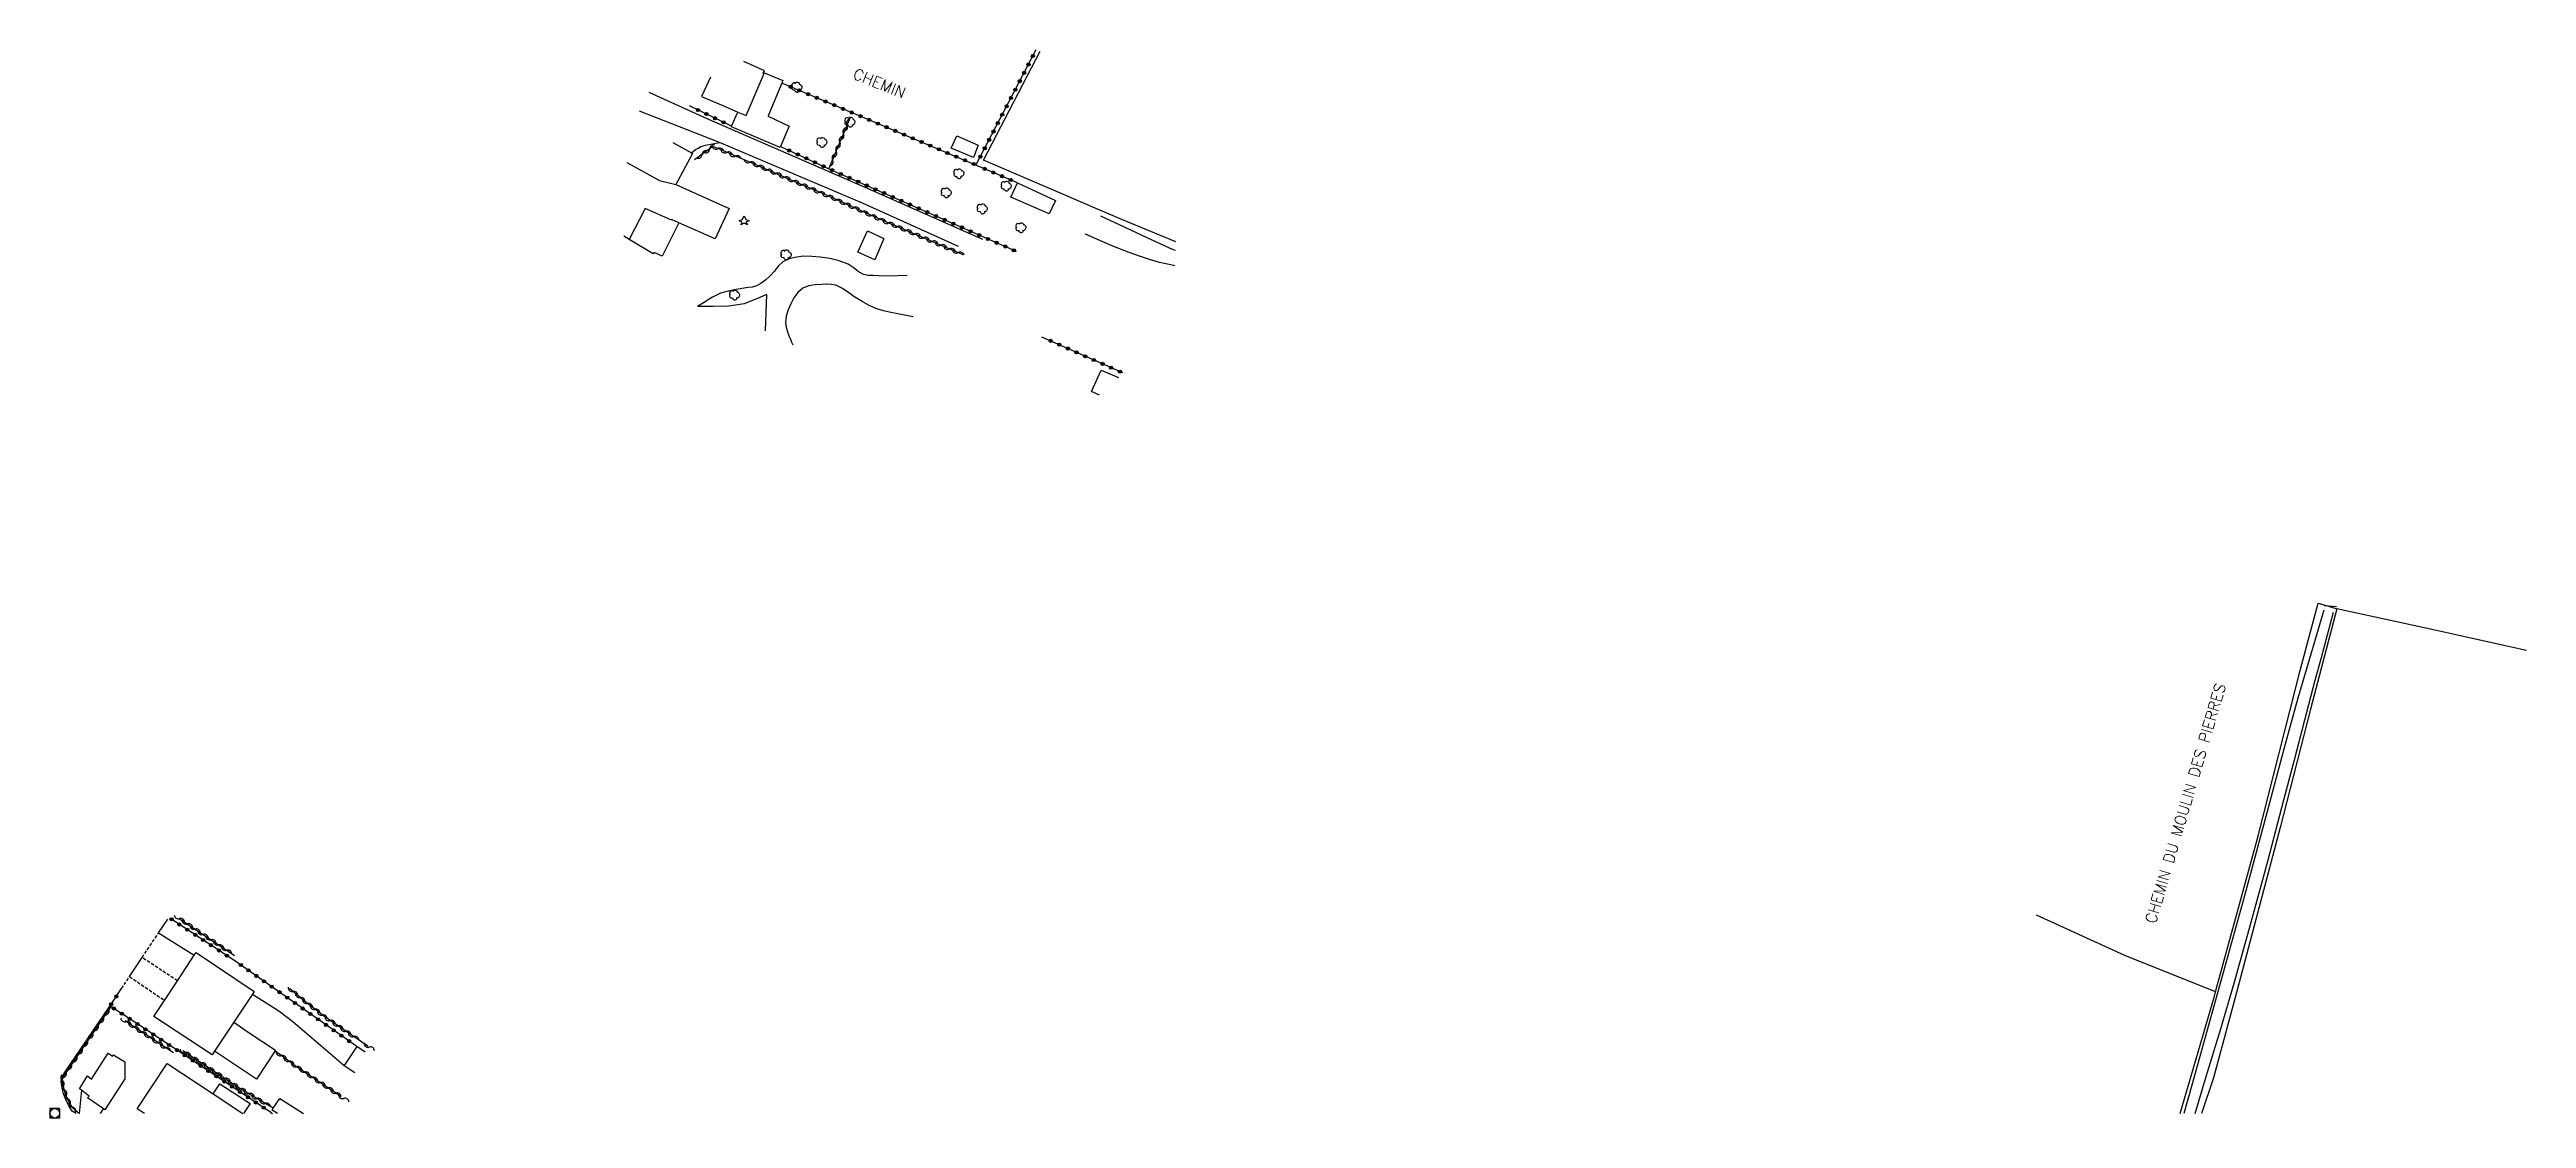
# Model space of a CAD drawing. Header units: millimetres. Extents: x 81000 to 81848, y 145999 to 147000.
# Drawn here: x 81399.5 to 81792.2, y 145999.2 to 146168.8 of the extents above; entities that cross this region are included whole.
import ezdxf
from ezdxf.enums import TextEntityAlignment as Align

# ---------------------------------------------------------------- set-up
doc = ezdxf.new("R2010")
doc.units = ezdxf.units.MM
doc.linetypes.add('DASHED', pattern=[0.75, 0.5, -0.25])
doc.layers.get('0').update_dxf_attribs({"linetype": 'CONTINUOUS'})
for name, color, linetype in [('W0014', 7, 'CONTINUOUS'), ('W0017', 7, 'CONTINUOUS'), ('W0071', 7, 'CONTINUOUS'), ('W0101', 7, 'CONTINUOUS'), ('W0104', 1, 'CONTINUOUS'), ('W0112', 1, 'DASHED'), ('W0211', 2, 'CONTINUOUS'), ('W0214', 2, 'CONTINUOUS'), ('W0300', 7, 'CONTINUOUS'), ('W0303', 7, 'CONTINUOUS'), ('W0310', 3, 'CONTINUOUS'), ('W0323', 7, 'CONTINUOUS'), ('W0330', 7, 'CONTINUOUS'), ('W0420', 7, 'CONTINUOUS'), ('W0989', 7, 'CONTINUOUS')]:
    doc.layers.add(name, color=color, linetype=linetype)
doc.styles.get("Standard").update_dxf_attribs({"font": 'romans.shx', "width": 0.85})

msp = doc.modelspace()

# ---------------------------------------------------------------- texts
at = {"layer": 'W0989'}
for s, rotation, p in [('CHEMIN', 337.9525, (81531.07, 146163.4)), ('CHEMIN DU MOULIN DES PIERRES', 73.5384, (81738.14, 146049.22))]:
    msp.add_text(s, height=1.75, rotation=rotation, dxfattribs=at).set_placement(p, align=Align.MIDDLE_CENTER)

# ---------------------------------------------------------------- blocks, each defined once
blk = doc.blocks.new('T420')
for p, q in [((0.75, 0.75), (-0.75, 0.75)), ((-0.75, 0.75), (-0.75, -0.75)), ((0.75, 0.75), (0.75, -0.75)), ((0.75, -0.75), (-0.75, -0.75))]:
    blk.add_line(p, q)
blk.add_ellipse((0, 0), major_axis=(-0.53, 0.53), ratio=1, start_param=3.926991, end_param=10.210176)
blk = doc.blocks.new('t310o')
at = {"color": 0, "linetype": 'Continuous'}
for centre, start, end in [((-0.5, 0.38), 216.8699, 323.1304), ((0.5, -0.37), 36.8699, 143.1303)]:
    blk.add_arc(centre, 0.625, start, end, dxfattribs=at)
blk = doc.blocks.new('t323o')
at = {"color": 0, "linetype": 'Continuous'}
for radius in [0.25, 0.15]:
    blk.add_circle((0, 0), radius, dxfattribs=at)
blk = doc.blocks.new('T300')
for p, q in [((-0.8, 0.51), (-0.86, 0.34)), ((-0.86, 0.34), (-0.86, 0.17)), ((-0.86, 0.17), (-0.74, 0.06)), ((-0.69, 0.63), (-0.8, 0.51)), ((-0.8, -0.06), (-0.74, 0.06)), ((-0.74, 0.06), (-0.69, 0.11)), ((-0.57, 0.69), (-0.69, 0.63)), ((-0.46, 0.69), (-0.57, 0.69)), ((-0.29, 0.63), (-0.46, 0.69)), ((-0.29, 0.63), (-0.17, 0.74)), ((-0.23, 0.57), (-0.29, 0.63)), ((-0.17, 0.74), (-0.06, 0.8)), ((-0.06, 0.8), (0.06, 0.8)), ((0.06, 0.8), (0.23, 0.74)), ((0.23, 0.74), (0.34, 0.63)), ((0.34, 0.63), (0.4, 0.51)), ((0.46, 0.46), (0.34, 0.46)), ((0.4, 0.51), (0.4, 0.46)), ((0.57, 0.4), (0.46, 0.46)), ((0.57, 0.4), (0.69, 0.29)), ((0.69, 0.29), (0.74, 0.17)), ((0.74, 0.06), (0.69, -0.17)), ((0.74, 0.17), (0.74, 0.06)), ((-0.8, -0.17), (-0.8, -0.06)), ((-0.8, -0.23), (-0.8, -0.17)), ((-0.74, -0.34), (-0.8, -0.23)), ((-0.69, -0.4), (-0.74, -0.34)), ((-0.51, -0.46), (-0.69, -0.4)), ((-0.4, -0.46), (-0.51, -0.46)), ((-0.4, -0.46), (-0.34, -0.46)), ((-0.34, -0.46), (-0.34, -0.4)), ((-0.34, -0.51), (-0.34, -0.46)), ((-0.29, -0.63), (-0.34, -0.51)), ((-0.17, -0.74), (-0.29, -0.63)), ((-0.06, -0.8), (-0.17, -0.74)), ((0.06, -0.8), (-0.06, -0.8)), ((0.17, -0.74), (0.06, -0.8)), ((0.23, -0.69), (0.17, -0.74)), ((0.29, -0.46), (0.23, -0.46)), ((0.29, -0.63), (0.23, -0.69)), ((0.46, -0.4), (0.29, -0.46)), ((0.34, -0.51), (0.29, -0.63)), ((0.34, -0.51), (0.34, -0.46)), ((0.57, -0.34), (0.46, -0.4)), ((0.63, -0.29), (0.57, -0.34)), ((0.69, -0.17), (0.63, -0.29))]:
    blk.add_line(p, q)
blk = doc.blocks.new('T303')
for p, q in [((-0.77, 0), (-0.28, 0.21)), ((-0.28, -0.21), (-0.77, 0)), ((-0.28, 0.21), (0, 0.83)), ((0, 0.83), (0.28, 0.21)), ((0.28, 0.21), (0.83, 0)), ((0.83, 0), (0.28, -0.21)), ((-0.49, -0.63), (-0.28, -0.21)), ((0, -0.35), (-0.49, -0.63)), ((0.56, -0.63), (0, -0.35)), ((0.28, -0.21), (0.56, -0.63))]:
    blk.add_line(p, q)

# ---------------------------------------------------------------- linework, layer by layer
at = {"layer": 'W0014'}
for points in [[(81416.76, 146028.65), (81418.22, 146030.84)], [(81412.16, 146021.72), (81414.17, 146024.75)], [(81403.07, 146000.39), (81402.53, 146001.23), (81402.14, 146002.13), (81401.71, 146003.14), (81401.46, 146004.07), (81401.37, 146004.75), (81401.34, 146005.05), (81401.37, 146005.44), (81401.76, 146006.29), (81409.04, 146017.03)], [(81403.68, 146000), (81403.07, 146000.39)]]:
    msp.add_lwpolyline(points, dxfattribs=at)
at = {"layer": 'W0017'}
for points in [[(81501.28, 146152.36), (81501.9, 146152.9), (81502.31, 146153.13), (81502.76, 146153.35), (81503.46, 146153.58), (81505.72, 146154.02)], [(81416.76, 146028.65), (81422.42, 146025.11)], [(81431.64, 146018.93), (81435.85, 146016.32), (81438.06, 146014.62), (81446.21, 146007.63)], [(81404.52, 146003.7), (81404.17, 146000.03), (81404.12, 146000)], [(81407.55, 146000), (81408.02, 146000.75)]]:
    msp.add_lwpolyline(points, dxfattribs=at)
at = {"layer": 'W0071'}
for points in [[(81547.48, 146138.61), (81529.19, 146146.7), (81503.75, 146157.76), (81494.56, 146161.92)], [(81543.59, 146137.53), (81528.39, 146144.37), (81505.72, 146154.02), (81505.69, 146154.03), (81493.03, 146158.96)], [(81760.09, 146079.83), (81758.7, 146075.18), (81757.31, 146070.54), (81755.95, 146065.89), (81753.78, 146058), (81751.69, 146050.09), (81749.58, 146042.19), (81747.5, 146034.56), (81745.39, 146026.94), (81743.27, 146019.33), (81741.21, 146011.91), (81739.14, 146004.5), (81737.85, 146000)], [(81739.68, 146000), (81741.41, 146005.87), (81743.68, 146013.27), (81745.88, 146020.69), (81748.57, 146030.36), (81751.17, 146040.05), (81753.74, 146049.75), (81755.4, 146056.09), (81757.05, 146062.43), (81758.71, 146068.76), (81759.68, 146072.36), (81760.64, 146075.95), (81761.6, 146079.55)], [(81762.09, 146080.36), (81760.83, 146080.47), (81760.13, 146080.52)]]:
    msp.add_lwpolyline(points, dxfattribs=at)
at = {"layer": 'W0101', "const_width": 0.002}
msp.add_lwpolyline([(81504.72, 146168.27), (81504.72, 146168.27), (81504.72, 146168.27)], close=True, dxfattribs=at)
at = {"layer": 'W0101'}
for points in [[(81504.26, 146164.39), (81502.87, 146161.3), (81506.61, 146159.71), (81508.63, 146158.84), (81509.94, 146158.28), (81512.74, 146164.84), (81512.58, 146164.98), (81512.66, 146165.09), (81512.85, 146165.39), (81509.57, 146166.85)], [(81491, 146150.82), (81496.18, 146147.99), (81498.8, 146147.36), (81507.24, 146143.56), (81505.02, 146138.73), (81499.28, 146141.29), (81498.21, 146141.77), (81497.99, 146141.76), (81493.9, 146143.55), (81491.37, 146138.64), (81490.51, 146139.15)], [(81414.55, 146000), (81413.39, 146000.76), (81418.12, 146007.96), (81425.4, 146003.14), (81430.15, 146000)]]:
    msp.add_lwpolyline(points, dxfattribs=at)
msp.add_lwpolyline([(81425.28, 146009.33), (81416.03, 146015.38), (81417.72, 146017.95), (81419.76, 146021.05), (81422.42, 146025.11), (81422.71, 146025.55), (81431.94, 146019.38), (81431.64, 146018.93), (81428.69, 146014.48), (81425.65, 146009.89)], close=True, dxfattribs=at)
at = {"layer": 'W0104'}
for points in [[(81512.66, 146165.09), (81515.77, 146163.83), (81515.61, 146163.43), (81513.43, 146158.22), (81513.42, 146158.19), (81516.74, 146156.61), (81515.38, 146153.36), (81515.32, 146153.21), (81507.59, 146156.49), (81507.63, 146156.58), (81508.63, 146158.84)], [(81498.32, 146153.99), (81501.28, 146152.36), (81501.43, 146152.29), (81498.8, 146147.36)], [(81499.28, 146141.29), (81496.59, 146135.98), (81495.32, 146136.55), (81495.2, 146136.37), (81491.37, 146138.64)], [(81565.93, 146113.94), (81564.7, 146114.53), (81566.19, 146117.92), (81568.98, 146116.72)], [(81428.69, 146014.48), (81430.81, 146013.01), (81435.29, 146010.07), (81435.21, 146009.94), (81435.12, 146009.8), (81432.3, 146005.46), (81425.65, 146009.89)], [(81448.21, 146010.62), (81446.21, 146007.63), (81447.9, 146006.51)], [(81448.21, 146010.62), (81448.21, 146010.62)], [(81449.5, 146009.75), (81448.21, 146010.62)], [(81425.4, 146003.14), (81426.46, 146004.73), (81431.29, 146001.59), (81430.25, 146000)], [(81434.62, 146000), (81434.68, 146000.11), (81434.84, 146000)], [(81435.61, 146000), (81434.75, 146000.57), (81434.94, 146000.84), (81436.01, 146002.41), (81439.73, 146000)]]:
    msp.add_lwpolyline(points, dxfattribs=at)
for points in [[(81545.97, 146151.62), (81542.44, 146153.09), (81543.35, 146155.07), (81546.74, 146153.58)], [(81557.96, 146142.7), (81551.91, 146145.36), (81552.94, 146147.61), (81558.99, 146144.8)], [(81530.33, 146135.4), (81527.62, 146136.61), (81529.19, 146140.01), (81531.75, 146138.78), (81530.33, 146135.4)], [(81408.26, 146000.59), (81408.02, 146000.75), (81405.49, 146002.49), (81405.76, 146002.78), (81404.52, 146003.7), (81404.23, 146003.91), (81405.49, 146005.98), (81406.12, 146005.48), (81408.76, 146009.59), (81409.44, 146009.1), (81409.61, 146009.31), (81411.44, 146008.22), (81411.43, 146005.52)]]:
    msp.add_lwpolyline(points, close=True, dxfattribs=at)
at = {"layer": 'W0112'}
for points in [[(81414.98, 146025.97), (81416.76, 146028.65)], [(81414.17, 146024.75), (81414.98, 146025.97)], [(81419.76, 146021.05), (81414.17, 146024.75)], [(81410.91, 146019.83), (81412.16, 146021.72)], [(81412.16, 146021.72), (81417.72, 146017.95)]]:
    msp.add_lwpolyline(points, dxfattribs=at)
at = {"layer": 'W0211'}
for points in [[(81577.99, 146136.87), (81577.4, 146137.12), (81573.64, 146138.83), (81569.9, 146140.57), (81566.17, 146142.32)], [(81535.48, 146132.9), (81533.95, 146132.86), (81532.42, 146132.83), (81530.9, 146132.87), (81530.09, 146132.9), (81529.29, 146132.94), (81528.52, 146133.1), (81527.69, 146133.55), (81527.66, 146133.58), (81526.91, 146134.17), (81526.1, 146134.7), (81524.68, 146135.24), (81523.18, 146135.59), (81521.66, 146135.8), (81520.32, 146135.93), (81518.96, 146135.97), (81517.64, 146135.79), (81516.98, 146135.61), (81516.33, 146135.38), (81515.73, 146135.07), (81515.01, 146134.41), (81514.41, 146133.6), (81513.75, 146132.85), (81513.04, 146132.23), (81512.27, 146131.66), (81511.45, 146131.24), (81510.86, 146131.08), (81510.24, 146131), (81509.62, 146130.9), (81508.34, 146130.69), (81507.07, 146130.45), (81505.84, 146130.09), (81504.6, 146129.48), (81504.07, 146129.14), (81503.41, 146128.73), (81502.23, 146127.98)], [(81513.18, 146129.93), (81512.96, 146124.16)]]:
    msp.add_lwpolyline(points, dxfattribs=at)
at = {"layer": 'W0214'}
for points in [[(81577.9, 146134.45), (81577.48, 146134.56), (81576.48, 146134.77), (81575.49, 146135), (81573.87, 146135.47), (81572.27, 146135.99), (81570.68, 146136.56), (81568.32, 146137.48), (81565.99, 146138.49), (81563.74, 146139.46), (81563.66, 146139.5)], [(81513.18, 146129.93), (81511.99, 146129.4), (81510.8, 146128.88), (81509.59, 146128.44), (81507.19, 146128.06), (81504.71, 146128.02), (81504.14, 146128.01), (81502.23, 146127.98)], [(81536.42, 146126.37), (81535.61, 146126.52), (81534.79, 146126.66), (81533.98, 146126.82), (81532.85, 146127.05), (81531.72, 146127.31), (81530.63, 146127.64), (81529.45, 146128.17), (81528.3, 146128.81), (81527.18, 146129.47), (81526.19, 146130.16), (81525.21, 146130.88), (81524.16, 146131.36), (81523.44, 146131.49), (81522.75, 146131.52), (81522.68, 146131.52), (81521.94, 146131.5), (81520.87, 146131.44), (81519.82, 146131.27), (81518.89, 146130.9), (81518.13, 146130.23), (81517.5, 146129.35), (81516.99, 146128.41), (81516.57, 146127.47), (81516.25, 146126.48), (81516.14, 146125.49), (81516.25, 146124.75), (81516.49, 146124), (81516.76, 146123.26), (81516.94, 146122.81), (81517.14, 146122.37), (81517.34, 146121.93)]]:
    msp.add_lwpolyline(points, dxfattribs=at)
at = {"layer": 'W0310'}
for points in [[(81523.06, 146149.85), (81526.45, 146158.02)], [(81509.15, 146151.45), (81505.94, 146152.83), (81504.67, 146153.38), (81501.73, 146151.24)], [(81544.35, 146136.22), (81530.76, 146142), (81523.13, 146145.44), (81515.87, 146148.57), (81510.99, 146150.7), (81509.15, 146151.45)], [(81420.04, 146030.95), (81428.78, 146025.06)], [(81448.93, 146011.4), (81446.84, 146012.8), (81442.9, 146015.51), (81439.64, 146018.06), (81437.55, 146019.83)], [(81404.17, 146000.03), (81403.13, 146000.93), (81402.42, 146002.15), (81401.95, 146003.31), (81401.56, 146004.61), (81401.52, 146005.31), (81401.62, 146005.8), (81409.24, 146016.97)], [(81419.11, 146009.62), (81413.15, 146013.57), (81411.46, 146014.69)], [(81449.97, 146010.69), (81448.93, 146011.4)], [(81434.94, 146000.84), (81429.51, 146004.11), (81420.61, 146009.96)], [(81445.66, 146002.72), (81438.43, 146007.59), (81435.21, 146009.94)]]:
    msp.add_lwpolyline(points, dxfattribs=at)
at = {"layer": 'W0323'}
for points in [[(81546.37, 146150.44), (81555.93, 146168.75)], [(81507.63, 146156.58), (81500.93, 146159.83)], [(81546.37, 146150.44), (81523.23, 146160.22), (81515.61, 146163.43)], [(81515.38, 146153.36), (81523.06, 146149.85), (81523.99, 146149.43), (81540.68, 146142.07), (81552.48, 146136.86), (81552.75, 146136.74)], [(81552.94, 146147.61), (81546.37, 146150.44)], [(81569.63, 146117.48), (81565.95, 146119.11), (81556.83, 146123.15)], [(81428.85, 146024.24), (81418.73, 146030.87)], [(81448.21, 146010.62), (81428.85, 146024.24)], [(81409.24, 146016.97), (81409.04, 146017.03), (81410.91, 146019.83)], [(81434.68, 146000.11), (81424.94, 146006.58), (81413.32, 146014.27), (81409.25, 146016.96), (81409.24, 146016.97)]]:
    msp.add_lwpolyline(points, dxfattribs=at)
at = {"layer": 'W0330'}
for points in [[(81578.05, 146138.24), (81569.21, 146141.89), (81565.63, 146143.43), (81559.86, 146145.92), (81547.58, 146151.22), (81556.55, 146168.48)], [(81737.28, 146000), (81742.73, 146018.65), (81742.9, 146019.29), (81749.56, 146043.64), (81756.35, 146070.47), (81759.17, 146080.96), (81760.83, 146080.47), (81762.16, 146080.07)], [(81792.2, 146073.46), (81776.26, 146076.97), (81762.16, 146080.07), (81762.12, 146080.08), (81757.95, 146064.15), (81753.14, 146045.35), (81746.4, 146019.78), (81742.57, 146005.67), (81740.7, 146000)], [(81742.9, 146019.29), (81728.5, 146025.06), (81714.49, 146031.48)]]:
    msp.add_lwpolyline(points, dxfattribs=at)

# ---------------------------------------------------------------- block references
at = {"layer": 'W0300'}
for p in [(81518, 146162.76), (81526.44, 146157.23), (81521.99, 146154.01), (81543.69, 146149.05), (81551.2, 146147.08), (81541.7, 146146.01), (81547.42, 146143.47), (81553.53, 146140.48), (81516.3, 146136.17), (81508.13, 146129.79)]:
    msp.add_blockref('T300', p, dxfattribs=at)
at = {"layer": 'W0303'}
msp.add_blockref('T303', (81509.6, 146141.57), dxfattribs=at)
at = {"layer": 'W0310'}
for p, rotation in [((81525.36, 146155.39), 67.43943969343556), ((81525.94, 146156.78), 67.43943969343556), ((81502.94, 146152.12), 216.1337635205443), ((81504.15, 146153.01), 216.1337635205443), ((81505.46, 146153.04), 156.600410610657), ((81506.83, 146152.45), 156.6656632806751), ((81508.21, 146151.85), 156.6656632806751), ((81523.63, 146151.24), 67.43943969343556), ((81524.21, 146152.62), 67.43943969343556), ((81524.78, 146154.01), 67.43943969343556), ((81510.54, 146150.88), 157.7170347852225), ((81511.92, 146150.29), 156.4679696730588), ((81513.29, 146149.69), 156.4679696730588), ((81514.67, 146149.1), 156.4679696730588), ((81516.04, 146148.5), 156.6796535223658), ((81517.42, 146147.9), 156.6796535223658), ((81518.8, 146147.31), 156.6796535223658), ((81520.17, 146146.72), 156.6796535223658), ((81521.55, 146146.12), 156.6796535223658), ((81522.93, 146145.53), 156.6796535223658), ((81524.3, 146144.92), 155.7391489167727), ((81525.67, 146144.3), 155.7391489167727), ((81527.03, 146143.68), 155.7391489167727), ((81528.4, 146143.07), 155.7391489167727), ((81529.77, 146142.45), 155.7391489167727), ((81531.14, 146141.84), 156.9348755947996), ((81532.52, 146141.25), 156.9348755947996), ((81533.9, 146140.67), 156.9348755947996), ((81535.28, 146140.08), 156.9348755947996), ((81536.66, 146139.49), 156.9348755947996), ((81538.04, 146138.9), 156.9348755947996), ((81539.42, 146138.32), 156.9348755947996), ((81540.8, 146137.73), 156.9348755947996), ((81542.18, 146137.14), 156.9348755947996), ((81543.56, 146136.55), 156.9348755947996), ((81420.07, 146030.93), 326.0125007484163), ((81421.32, 146030.09), 326.0125007484163), ((81422.56, 146029.26), 326.0125007484163), ((81423.81, 146028.42), 326.0125007484163), ((81425.05, 146027.58), 326.0125007484163), ((81426.29, 146026.74), 326.0125007484163), ((81427.54, 146025.9), 326.0125007484163), ((81438.07, 146019.39), 139.7120172407667), ((81439.21, 146018.42), 139.7120172407667), ((81440.38, 146017.48), 141.9780826199892), ((81407.2, 146013.99), 55.72681338971131), ((81408.05, 146015.23), 55.72681338971131), ((81408.89, 146016.47), 55.72681338971131), ((81411.61, 146014.59), 146.4666920808526), ((81412.86, 146013.77), 146.4666920808526), ((81441.56, 146016.55), 141.9780826199892), ((81442.74, 146015.63), 141.9780826199892), ((81443.97, 146014.77), 145.4890084037352), ((81445.21, 146013.92), 145.4890084037352), ((81404.67, 146010.27), 55.72681338971131), ((81405.51, 146011.51), 55.72681338971131), ((81406.36, 146012.75), 55.72681338971131), ((81414.11, 146012.94), 146.4765282469664), ((81415.36, 146012.11), 146.4765282469664), ((81416.61, 146011.28), 146.4765282469664), ((81417.86, 146010.45), 146.4765282469664), ((81421.02, 146009.69), 146.7291878760755), ((81446.44, 146013.07), 145.4890084037352), ((81447.69, 146012.23), 146.23433610809), ((81450.17, 146010.55), 145.5947018773221), ((81402.14, 146006.55), 55.72681338971131), ((81402.98, 146007.79), 55.72681338971131), ((81403.83, 146009.03), 55.72681338971131), ((81422.27, 146008.87), 146.7291878760755), ((81423.52, 146008.05), 146.7291878760755), ((81424.78, 146007.22), 146.7291878760755), ((81426.03, 146006.4), 146.7291878760755), ((81436.23, 146009.2), 143.8234990665162), ((81437.44, 146008.31), 143.8234990665162), ((81438.66, 146007.44), 146.0604947397196), ((81439.91, 146006.6), 146.0604947397196), ((81441.15, 146005.76), 146.0604947397196), ((81401.53, 146005.22), 93.16632651962696), ((81401.82, 146003.76), 106.7073557623333), ((81402.34, 146002.35), 112.0473126095919), ((81427.29, 146005.58), 146.7291878760755), ((81428.54, 146004.75), 146.7291878760755), ((81429.8, 146003.94), 148.8671566440831), ((81431.09, 146003.17), 148.8671566440831), ((81432.37, 146002.39), 148.8671566440831), ((81442.39, 146004.92), 146.0604947397196), ((81443.64, 146004.09), 146.0604947397196), ((81444.88, 146003.25), 146.0604947397196), ((81446.13, 146002.41), 146.0604947397196), ((81403.07, 146001.04), 120.3355385115676), ((81433.65, 146001.62), 148.8671566440831)]:
    msp.add_blockref('t310o', p, dxfattribs=dict(at, rotation=rotation))
at = {"layer": 'W0323'}
for p, rotation in [((81555.39, 146167.72), 62.42470260581612), ((81553.31, 146163.73), 62.42470260581612), ((81554.01, 146165.06), 62.42470260581612), ((81554.7, 146166.39), 62.42470260581612), ((81516.99, 146162.85), 157.1179575337029), ((81518.37, 146162.27), 157.1179575337029), ((81519.76, 146161.68), 157.1179575337029), ((81521.14, 146161.1), 157.1179575337029), ((81522.52, 146160.52), 157.1179575337029), ((81523.9, 146159.93), 157.0883412460894), ((81525.28, 146159.35), 157.0883412460894), ((81551.23, 146159.75), 62.42470260581612), ((81551.92, 146161.07), 62.42470260581612), ((81552.62, 146162.4), 62.42470260581612), ((81502.28, 146159.17), 154.1510657367974), ((81503.63, 146158.52), 154.1510657367974), ((81504.98, 146157.86), 154.1510657367974), ((81506.33, 146157.21), 154.1510657367974), ((81526.67, 146158.77), 157.0883412460894), ((81528.05, 146158.18), 157.0883412460894), ((81529.43, 146157.6), 157.0883412460894), ((81530.81, 146157.01), 157.0883412460894), ((81532.19, 146156.43), 157.0883412460894), ((81533.57, 146155.85), 157.0883412460894), ((81549.15, 146155.76), 62.42470260581612), ((81549.84, 146157.09), 62.42470260581612), ((81550.53, 146158.42), 62.42470260581612), ((81516.74, 146152.74), 335.4476423114929), ((81518.11, 146152.11), 335.4476423114929), ((81519.47, 146151.49), 335.4476423114929), ((81534.96, 146155.26), 157.0883412460894), ((81536.34, 146154.68), 157.0883412460894), ((81537.72, 146154.09), 157.0883412460894), ((81539.1, 146153.51), 157.0883412460894), ((81540.48, 146152.93), 157.0883412460894), ((81541.86, 146152.34), 157.0883412460894), ((81543.25, 146151.76), 157.0883412460894), ((81547.06, 146151.77), 62.42470260581612), ((81547.76, 146153.1), 62.42470260581612), ((81548.45, 146154.43), 62.42470260581612), ((81520.84, 146150.87), 335.4476423114929), ((81522.2, 146150.24), 335.4476423114929), ((81523.57, 146149.62), 335.4357344392635), ((81524.94, 146149.01), 336.2113902690461), ((81526.31, 146148.41), 336.2113902690461), ((81527.68, 146147.8), 336.2113902690461), ((81544.63, 146151.17), 157.0883412460894), ((81546.01, 146150.59), 157.0883412460894), ((81547.75, 146149.84), 156.6983898851682), ((81549.12, 146149.25), 156.6983898851682), ((81550.5, 146148.66), 156.6983898851682), ((81551.88, 146148.06), 156.6983898851682), ((81529.05, 146147.2), 336.2113902690461), ((81530.43, 146146.59), 336.2113902690461), ((81531.8, 146145.99), 336.2113902690461), ((81533.17, 146145.38), 336.2113902690461), ((81534.54, 146144.78), 336.2113902690461), ((81535.92, 146144.17), 336.2113902690461), ((81537.29, 146143.56), 336.2113902690461), ((81538.66, 146142.96), 336.2113902690461), ((81540.03, 146142.35), 336.2113902690461), ((81541.41, 146141.75), 336.1646604289929), ((81542.78, 146141.14), 336.1646604289929), ((81544.15, 146140.54), 336.1646604289929), ((81545.52, 146139.93), 336.1646604289929), ((81546.89, 146139.32), 336.1646604289929), ((81548.27, 146138.72), 336.1646604289929), ((81549.64, 146138.11), 336.1646604289929), ((81551.01, 146137.51), 336.1646604289929), ((81552.38, 146136.9), 336.1646604289929), ((81558.2, 146122.55), 156.0981883792426), ((81559.57, 146121.94), 156.0981883792426), ((81560.94, 146121.33), 156.0981883792426), ((81562.31, 146120.72), 156.0981883792426), ((81563.69, 146120.11), 156.0981883792426), ((81565.06, 146119.51), 156.0981883792426), ((81566.43, 146118.9), 156.1020904820769), ((81567.8, 146118.29), 156.1020904820769), ((81569.17, 146117.68), 156.1020904820769), ((81418.81, 146030.82), 146.7557407828503), ((81420.07, 146030), 146.7557407828503), ((81421.32, 146029.17), 146.7557407828503), ((81422.58, 146028.35), 146.7557407828503), ((81423.83, 146027.53), 146.7557407828503), ((81425.09, 146026.71), 146.7557407828503), ((81426.34, 146025.88), 146.7557407828503), ((81427.6, 146025.06), 146.7557407828503), ((81429.8, 146023.57), 144.8721135939584), ((81431.03, 146022.71), 144.8721135939584), ((81432.26, 146021.84), 144.8721135939584), ((81410.08, 146018.58), 56.3948639796473), ((81433.48, 146020.98), 144.8721135939584), ((81434.71, 146020.12), 144.8721135939584), ((81435.94, 146019.25), 144.8721135939584), ((81437.16, 146018.39), 144.8721135939584), ((81409.25, 146017.34), 56.3948639796473), ((81409.67, 146016.68), 146.5381103975027), ((81410.93, 146015.85), 146.5381103975027), ((81412.18, 146015.02), 146.5381103975027), ((81413.43, 146014.2), 146.5289223234487), ((81438.39, 146017.53), 144.8721135939584), ((81439.62, 146016.66), 144.8721135939584), ((81440.84, 146015.8), 144.8721135939584), ((81442.07, 146014.94), 144.8721135939584), ((81443.3, 146014.07), 144.8721135939584), ((81414.68, 146013.37), 146.5289223234487), ((81415.93, 146012.54), 146.5289223234487), ((81417.18, 146011.71), 146.5289223234487), ((81418.43, 146010.89), 146.5289223234487), ((81419.68, 146010.06), 146.5289223234487), ((81444.52, 146013.21), 144.8721135939584), ((81445.75, 146012.35), 144.8721135939584), ((81446.98, 146011.49), 144.8721135939584), ((81420.94, 146009.23), 146.5289223234487), ((81422.19, 146008.4), 146.5289223234487), ((81423.44, 146007.58), 146.5289223234487), ((81424.69, 146006.75), 146.5289223234487), ((81425.94, 146005.92), 146.3791925669866), ((81427.19, 146005.09), 146.3791925669866), ((81428.44, 146004.26), 146.3791925669866), ((81429.69, 146003.43), 146.3791925669866), ((81430.94, 146002.6), 146.3791925669866), ((81432.18, 146001.77), 146.3791925669866), ((81433.43, 146000.94), 146.3791925669866)]:
    msp.add_blockref('t323o', p, dxfattribs=dict(at, rotation=rotation))
at = {"layer": 'W0420'}
msp.add_blockref('T420', (81400.3, 146000.05), dxfattribs=at)

msp.set_redraw_order([(e.dxf.handle, doc.entitydb.next_handle()) for e in msp.query("TEXT MTEXT ATTDEF DIMENSION ARC_DIMENSION")])  # texts and dimensions are drawn at this point

doc.saveas('drawing.dxf')
